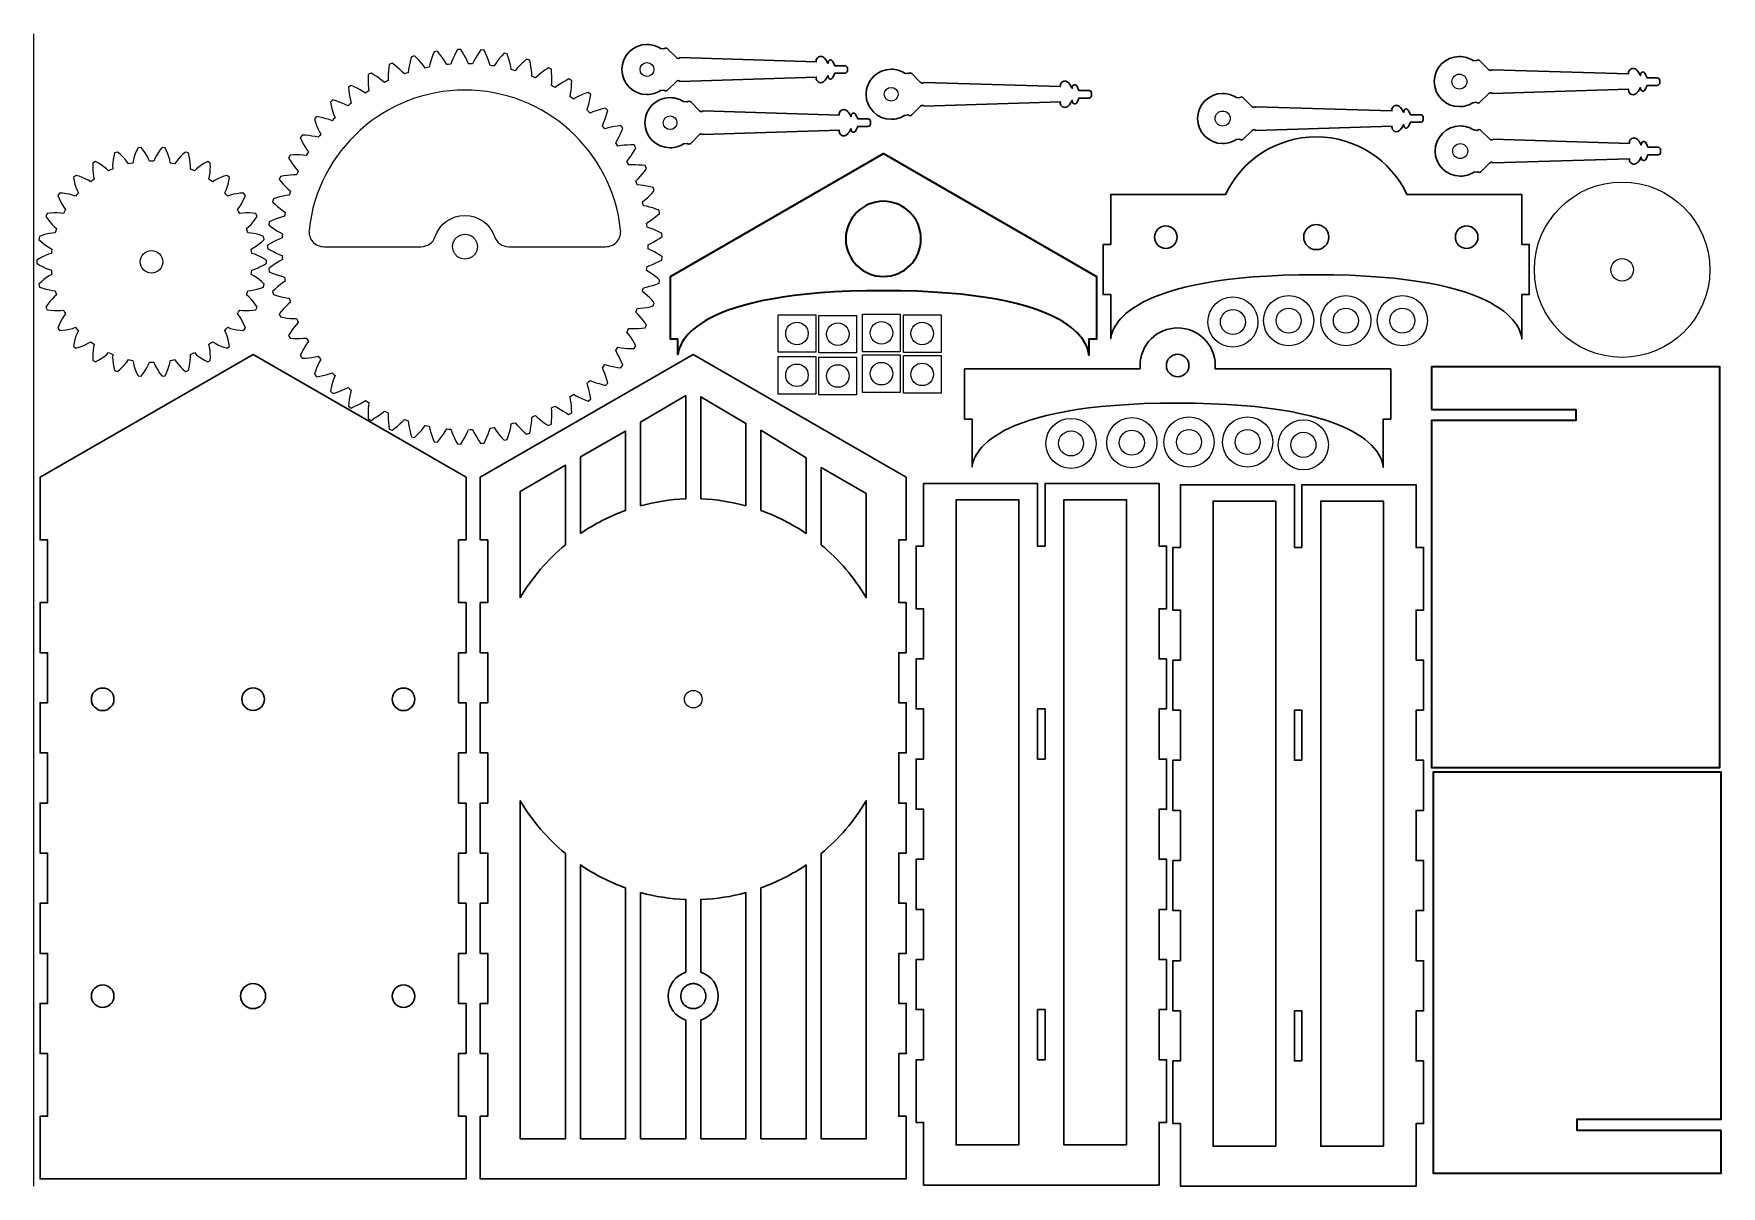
# Model space of a CAD drawing. Header units: inches. Extents: x -2 to 671, y 0 to 460.
import ezdxf

# ---------------------------------------------------------------- set-up
doc = ezdxf.new("R2010")
doc.units = ezdxf.units.IN
doc.header["$MEASUREMENT"] = 0
doc.layers.add('Layer 1', color=7, linetype='Continuous')

msp = doc.modelspace()

# ---------------------------------------------------------------- linework, layer by layer
msp.add_line((-2, 0), (-2, 460))
for points in [[(170.35, 299.66), (170.91, 300.81), (171.41, 301.96), (172.24, 301.98), (173.02, 302.01), (173.59, 300.89), (174.22, 299.77), (174.89, 298.66), (175.62, 297.56), (176.39, 296.47), (177.7, 296.59), (178.27, 297.8), (178.79, 299.01), (179.26, 300.22), (179.67, 301.43), (180.04, 302.63), (180.86, 302.75), (181.63, 302.87), (182.33, 301.83), (183.08, 300.79), (183.89, 299.77), (184.74, 298.77), (185.63, 297.78), (186.92, 298.05), (187.34, 299.31), (187.71, 300.58), (188.04, 301.83), (188.31, 303.08), (188.53, 304.32), (189.33, 304.54), (190.08, 304.75), (190.9, 303.79), (191.77, 302.85), (192.69, 301.94), (193.65, 301.04), (194.66, 300.16), (195.9, 300.58), (196.17, 301.89), (196.39, 303.19), (196.56, 304.48), (196.69, 305.75), (196.76, 307), (197.53, 307.31), (198.25, 307.61), (199.18, 306.76), (200.15, 305.93), (201.17, 305.13), (202.23, 304.35), (203.34, 303.6), (204.52, 304.16), (204.63, 305.49), (204.7, 306.81), (204.72, 308.11), (204.69, 309.38), (204.61, 310.64), (205.34, 311.04), (206.02, 311.42), (207.04, 310.68), (208.11, 309.97), (209.22, 309.3), (210.36, 308.65), (211.55, 308.03), (212.66, 308.74), (212.61, 310.07), (212.52, 311.39), (212.39, 312.68), (212.21, 313.94), (211.98, 315.18), (212.66, 315.66), (213.29, 316.12), (214.39, 315.51), (215.53, 314.93), (216.71, 314.39), (217.93, 313.88), (219.18, 313.41), (220.2, 314.24), (219.99, 315.56), (219.75, 316.86), (219.46, 318.12), (219.13, 319.36), (218.76, 320.56), (219.38, 321.12), (219.95, 321.65), (221.12, 321.17), (222.32, 320.73), (223.55, 320.34), (224.82, 319.98), (226.12, 319.66), (227.03, 320.6), (226.67, 321.89), (226.28, 323.14), (225.84, 324.36), (225.37, 325.55), (224.86, 326.7), (225.4, 327.33), (225.91, 327.92), (227.12, 327.59), (228.37, 327.3), (229.64, 327.05), (230.94, 326.84), (232.27, 326.68), (233.07, 327.72), (232.56, 328.96), (232.02, 330.16), (231.44, 331.32), (230.83, 332.44), (230.19, 333.52), (230.65, 334.21), (231.09, 334.86), (232.33, 334.67), (233.6, 334.53), (234.9, 334.43), (236.21, 334.38), (237.55, 334.37), (238.22, 335.5), (237.56, 336.67), (236.88, 337.8), (236.18, 338.89), (235.44, 339.93), (234.67, 340.93), (235.05, 341.66), (235.41, 342.36), (236.66, 342.32), (237.94, 342.33), (239.24, 342.39), (240.55, 342.49), (241.88, 342.64), (242.41, 343.84), (241.62, 344.93), (240.82, 345.97), (239.98, 346.96), (239.13, 347.91), (238.25, 348.81), (238.54, 349.59), (238.81, 350.32), (240.06, 350.43), (241.33, 350.59), (242.61, 350.8), (243.9, 351.06), (245.2, 351.36), (245.59, 352.62), (244.68, 353.6), (243.75, 354.54), (242.81, 355.43), (241.85, 356.27), (240.86, 357.06), (241.06, 357.86), (241.24, 358.63), (242.48, 358.88), (243.72, 359.19), (244.96, 359.55), (246.22, 359.96), (247.47, 360.42), (247.7, 361.71), (246.69, 362.58), (245.66, 363.4), (244.61, 364.17), (243.56, 364.89), (242.49, 365.56), (242.59, 366.38), (242.68, 367.16), (243.87, 367.56), (245.07, 368.01), (246.26, 368.52), (247.46, 369.07), (248.65, 369.68), (248.73, 370.99), (247.62, 371.73), (246.5, 372.42), (245.37, 373.07), (244.24, 373.66), (243.1, 374.19), (243.1, 375.02), (243.1, 375.81), (244.24, 376.34), (245.37, 376.93), (246.5, 377.58), (247.62, 378.27), (248.73, 379.01), (248.65, 380.32), (247.46, 380.93), (246.26, 381.48), (245.07, 381.99), (243.87, 382.44), (242.68, 382.84), (242.59, 383.66), (242.49, 384.44), (243.56, 385.11), (244.61, 385.83), (245.66, 386.6), (246.69, 387.42), (247.7, 388.29), (247.47, 389.58), (246.22, 390.04), (244.96, 390.45), (243.72, 390.81), (242.48, 391.12), (241.24, 391.37), (241.05, 392.18), (240.86, 392.94), (241.85, 393.73), (242.81, 394.57), (243.75, 395.46), (244.68, 396.4), (245.59, 397.38), (245.2, 398.64), (243.9, 398.94), (242.61, 399.2), (241.33, 399.41), (240.06, 399.57), (238.81, 399.68), (238.52, 400.46), (238.25, 401.19), (239.13, 402.09), (239.98, 403.04), (240.82, 404.03), (241.62, 405.07), (242.41, 406.16), (241.88, 407.36), (240.55, 407.51), (239.24, 407.61), (237.94, 407.67), (236.66, 407.68), (235.41, 407.64), (235.03, 408.38), (234.67, 409.07), (235.44, 410.07), (236.18, 411.11), (236.88, 412.2), (237.56, 413.33), (238.22, 414.5), (237.55, 415.63), (236.21, 415.62), (234.9, 415.57), (233.6, 415.47), (232.33, 415.33), (231.09, 415.14), (230.63, 415.83), (230.19, 416.48), (230.83, 417.56), (231.44, 418.68), (232.02, 419.84), (232.56, 421.04), (233.07, 422.28), (232.27, 423.32), (230.94, 423.16), (229.64, 422.95), (228.37, 422.7), (227.12, 422.41), (225.91, 422.08), (225.37, 422.71), (224.86, 423.3), (225.37, 424.45), (225.84, 425.64), (226.28, 426.86), (226.67, 428.11), (227.03, 429.4), (226.12, 430.34), (224.82, 430.02), (223.55, 429.66), (222.32, 429.27), (221.12, 428.83), (219.95, 428.35), (219.34, 428.92), (218.76, 429.44), (219.13, 430.64), (219.46, 431.88), (219.75, 433.14), (219.99, 434.44), (220.2, 435.76), (219.18, 436.59), (217.93, 436.12), (216.71, 435.61), (215.53, 435.07), (214.39, 434.49), (213.29, 433.88), (212.62, 434.37), (211.98, 434.82), (212.21, 436.06), (212.39, 437.32), (212.52, 438.61), (212.61, 439.93), (212.66, 441.26), (211.55, 441.97), (210.36, 441.35), (209.22, 440.7), (208.11, 440.03), (207.04, 439.32), (206.02, 438.58), (205.3, 438.99), (204.61, 439.36), (204.69, 440.62), (204.72, 441.89), (204.7, 443.19), (204.63, 444.51), (204.52, 445.84), (203.34, 446.4), (202.23, 445.65), (201.17, 444.87), (200.15, 444.07), (199.18, 443.24), (198.25, 442.39), (197.48, 442.71), (196.76, 443), (196.69, 444.25), (196.56, 445.52), (196.39, 446.81), (196.17, 448.11), (195.9, 449.42), (194.66, 449.84), (193.65, 448.96), (192.69, 448.06), (191.77, 447.15), (190.9, 446.21), (190.08, 445.25), (189.28, 445.47), (188.53, 445.68), (188.31, 446.92), (188.04, 448.17), (187.71, 449.42), (187.34, 450.69), (186.92, 451.95), (185.63, 452.22), (184.74, 451.23), (183.89, 450.23), (183.08, 449.21), (182.33, 448.17), (181.63, 447.13), (180.81, 447.25), (180.04, 447.37), (179.67, 448.57), (179.26, 449.78), (178.79, 450.99), (178.27, 452.2), (177.7, 453.41), (176.39, 453.53), (175.62, 452.44), (174.89, 451.34), (174.22, 450.23), (173.59, 449.11), (173.02, 447.99), (172.19, 448.02), (171.41, 448.04), (170.91, 449.19), (170.35, 450.34), (169.74, 451.49), (169.08, 452.63), (168.37, 453.76), (167.06, 453.72), (166.42, 452.55), (165.83, 451.37), (165.29, 450.19), (164.8, 449.01), (164.37, 447.83), (163.54, 447.76), (162.76, 447.69), (162.12, 448.77), (161.44, 449.85), (160.69, 450.92), (159.91, 451.97), (159.07, 453.01), (157.77, 452.82), (157.27, 451.58), (156.83, 450.34), (156.43, 449.1), (156.08, 447.87), (155.79, 446.65), (154.98, 446.48), (154.21, 446.32), (153.45, 447.32), (152.64, 448.31), (151.78, 449.28), (150.87, 450.23), (149.92, 451.17), (148.65, 450.82), (148.31, 449.53), (148.01, 448.25), (147.76, 446.97), (147.56, 445.71), (147.42, 444.46), (146.63, 444.2), (145.89, 443.94), (145.02, 444.85), (144.09, 445.73), (143.12, 446.59), (142.11, 447.43), (141.05, 448.25), (139.83, 447.76), (139.64, 446.43), (139.5, 445.12), (139.4, 443.83), (139.36, 442.55), (139.36, 441.29), (138.61, 440.94), (137.91, 440.6), (136.93, 441.4), (135.91, 442.17), (134.85, 442.91), (133.74, 443.62), (132.59, 444.31), (131.44, 443.67), (131.41, 442.34), (131.42, 441.02), (131.48, 439.72), (131.58, 438.45), (131.74, 437.2), (131.03, 436.76), (130.37, 436.34), (129.31, 437.01), (128.21, 437.66), (127.06, 438.27), (125.88, 438.84), (124.66, 439.39), (123.59, 438.62), (123.72, 437.29), (123.88, 435.99), (124.09, 434.71), (124.35, 433.45), (124.65, 432.23), (124, 431.71), (123.4, 431.22), (122.26, 431.76), (121.09, 432.27), (119.88, 432.74), (118.64, 433.17), (117.36, 433.57), (116.39, 432.68), (116.67, 431.38), (116.99, 430.1), (117.36, 428.85), (117.76, 427.64), (118.2, 426.46), (117.62, 425.87), (117.08, 425.3), (115.89, 425.71), (114.66, 426.08), (113.4, 426.4), (112.12, 426.68), (110.8, 426.93), (109.95, 425.93), (110.38, 424.67), (110.85, 423.44), (111.36, 422.24), (111.9, 421.08), (112.48, 419.97), (111.97, 419.31), (111.5, 418.68), (110.27, 418.95), (109.01, 419.17), (107.72, 419.34), (106.41, 419.47), (105.08, 419.55), (104.34, 418.47), (104.92, 417.26), (105.54, 416.09), (106.18, 414.97), (106.86, 413.88), (107.56, 412.84), (107.14, 412.13), (106.74, 411.45), (105.49, 411.57), (104.21, 411.64), (102.92, 411.66), (101.6, 411.63), (100.26, 411.56), (99.66, 410.39), (100.38, 409.26), (101.13, 408.18), (101.9, 407.13), (102.7, 406.14), (103.53, 405.19), (103.19, 404.43), (102.88, 403.71), (101.62, 403.68), (100.34, 403.59), (99.05, 403.46), (97.75, 403.28), (96.43, 403.05), (95.97, 401.82), (96.82, 400.78), (97.69, 399.79), (98.58, 398.85), (99.49, 397.95), (100.42, 397.11), (100.18, 396.31), (99.95, 395.56), (98.71, 395.38), (97.45, 395.15), (96.18, 394.86), (94.91, 394.53), (93.63, 394.14), (93.32, 392.87), (94.28, 391.94), (95.26, 391.06), (96.26, 390.23), (97.27, 389.45), (98.3, 388.72), (98.15, 387.9), (98.01, 387.13), (96.8, 386.8), (95.58, 386.42), (94.35, 385.99), (93.13, 385.5), (91.9, 384.97), (91.75, 383.67), (92.81, 382.86), (93.89, 382.1), (94.98, 381.39), (96.07, 380.74), (97.18, 380.13), (97.12, 379.3), (97.08, 378.52), (95.91, 378.05), (94.75, 377.53), (93.59, 376.96), (92.43, 376.33), (91.27, 375.66), (91.27, 374.34), (92.43, 373.67), (93.59, 373.04), (94.75, 372.47), (95.91, 371.95), (97.08, 371.48), (97.13, 370.65), (97.18, 369.87), (96.07, 369.26), (94.98, 368.61), (93.89, 367.9), (92.81, 367.14), (91.75, 366.33), (91.9, 365.03), (93.13, 364.5), (94.35, 364.01), (95.58, 363.58), (96.8, 363.2), (98.01, 362.87), (98.15, 362.05), (98.3, 361.29), (97.27, 360.56), (96.26, 359.77), (95.26, 358.94), (94.28, 358.06), (93.32, 357.13), (93.63, 355.86), (94.91, 355.47), (96.18, 355.14), (97.45, 354.85), (98.71, 354.62), (99.95, 354.44), (100.19, 353.64), (100.42, 352.89), (99.49, 352.05), (98.58, 351.15), (97.69, 350.21), (96.82, 349.22), (95.97, 348.18), (96.43, 346.95), (97.75, 346.72), (99.05, 346.54), (100.34, 346.41), (101.62, 346.32), (102.88, 346.29), (103.21, 345.53), (103.53, 344.81), (102.7, 343.86), (101.9, 342.87), (101.13, 341.82), (100.38, 340.74), (99.66, 339.61), (100.26, 338.44), (101.6, 338.37), (102.92, 338.34), (104.21, 338.36), (105.49, 338.43), (106.74, 338.55), (107.16, 337.83), (107.56, 337.16), (106.86, 336.12), (106.18, 335.03), (105.54, 333.91), (104.92, 332.74), (104.34, 331.53), (105.08, 330.45), (106.41, 330.53), (107.72, 330.66), (109.01, 330.83), (110.27, 331.05), (111.5, 331.32), (112, 330.65), (112.48, 330.03), (111.9, 328.92), (111.36, 327.76), (110.85, 326.56), (110.38, 325.33), (109.95, 324.07), (110.8, 323.07), (112.12, 323.32), (113.4, 323.6), (114.66, 323.92), (115.89, 324.29), (117.08, 324.7), (117.65, 324.1), (118.2, 323.54), (117.76, 322.36), (117.36, 321.15), (116.99, 319.9), (116.67, 318.62), (116.39, 317.32), (117.36, 316.43), (118.64, 316.83), (119.88, 317.26), (121.09, 317.73), (122.26, 318.24), (123.4, 318.78), (124.04, 318.26), (124.65, 317.77), (124.35, 316.55), (124.09, 315.29), (123.88, 314.01), (123.72, 312.71), (123.59, 311.38), (124.66, 310.61), (125.88, 311.16), (127.06, 311.73), (128.21, 312.34), (129.31, 312.99), (130.37, 313.66), (131.07, 313.21), (131.74, 312.8), (131.58, 311.55), (131.48, 310.28), (131.42, 308.98), (131.41, 307.66), (131.44, 306.33), (132.59, 305.69), (133.74, 306.38), (134.85, 307.09), (135.91, 307.83), (136.93, 308.6), (137.91, 309.4), (138.65, 309.04), (139.36, 308.71), (139.36, 307.45), (139.4, 306.17), (139.5, 304.88), (139.64, 303.57), (139.83, 302.24), (141.05, 301.75), (142.11, 302.57), (143.12, 303.41), (144.09, 304.27), (145.02, 305.15), (145.89, 306.06), (146.68, 305.79), (147.42, 305.54), (147.56, 304.29), (147.76, 303.03), (148.01, 301.75), (148.31, 300.47), (148.65, 299.18), (149.92, 298.83), (150.87, 299.77), (151.78, 300.72), (152.64, 301.69), (153.45, 302.68), (154.21, 303.68), (155.03, 303.51), (155.79, 303.35), (156.08, 302.13), (156.43, 300.9), (156.83, 299.66), (157.27, 298.42), (157.77, 297.18), (159.07, 296.99), (159.91, 298.03), (160.69, 299.08), (161.44, 300.15), (162.12, 301.23), (162.76, 302.31), (163.59, 302.23), (164.37, 302.17), (164.8, 300.99), (165.29, 299.81), (165.83, 298.63), (166.42, 297.45), (167.06, 296.28), (168.37, 296.24), (169.08, 297.37), (169.74, 298.51)], [(87.32, 371.51), (86.15, 371.97), (84.97, 372.32), (84.88, 373.22), (84.79, 374.06), (85.86, 374.65), (86.92, 375.34), (87.96, 376.12), (88.97, 376.99), (89.96, 377.94), (89.7, 379.12), (88.42, 379.59), (87.14, 379.96), (85.88, 380.26), (84.63, 380.46), (83.41, 380.56), (83.14, 381.42), (82.86, 382.23), (83.8, 383.03), (84.69, 383.92), (85.54, 384.9), (86.35, 385.96), (87.12, 387.09), (86.62, 388.2), (85.27, 388.38), (83.94, 388.49), (82.64, 388.51), (81.38, 388.45), (80.16, 388.29), (79.72, 389.07), (79.29, 389.81), (80.03, 390.79), (80.72, 391.85), (81.35, 392.98), (81.92, 394.18), (82.44, 395.45), (81.72, 396.43), (80.36, 396.33), (79.04, 396.16), (77.76, 395.91), (76.54, 395.59), (75.39, 395.18), (74.79, 395.85), (74.21, 396.48), (74.74, 397.59), (75.19, 398.77), (75.57, 400.01), (75.88, 401.31), (76.12, 402.65), (75.22, 403.47), (73.9, 403.09), (72.65, 402.64), (71.45, 402.13), (70.33, 401.56), (69.28, 400.92), (68.56, 401.46), (67.86, 401.96), (68.14, 403.15), (68.34, 404.4), (68.45, 405.69), (68.49, 407.02), (68.44, 408.39), (67.39, 409), (66.19, 408.35), (65.05, 407.65), (63.99, 406.91), (63, 406.12), (62.11, 405.27), (61.29, 405.65), (60.51, 405.99), (60.54, 407.22), (60.47, 408.48), (60.31, 409.76), (60.07, 411.07), (59.74, 412.4), (58.59, 412.78), (57.54, 411.89), (56.57, 410.98), (55.69, 410.03), (54.89, 409.05), (54.19, 408.04), (53.32, 408.24), (52.48, 408.4), (52.25, 409.61), (51.92, 410.83), (51.5, 412.06), (50.99, 413.29), (50.39, 414.52), (49.19, 414.64), (48.35, 413.56), (47.59, 412.47), (46.93, 411.36), (46.35, 410.23), (45.88, 409.1), (44.98, 409.11), (44.12, 409.1), (43.65, 410.23), (43.07, 411.36), (42.41, 412.47), (41.65, 413.56), (40.81, 414.64), (39.61, 414.52), (39.01, 413.29), (38.5, 412.06), (38.08, 410.83), (37.75, 409.61), (37.52, 408.4), (36.64, 408.23), (35.81, 408.04), (35.11, 409.05), (34.31, 410.03), (33.43, 410.98), (32.46, 411.89), (31.41, 412.78), (30.26, 412.4), (29.93, 411.07), (29.69, 409.76), (29.53, 408.48), (29.46, 407.22), (29.49, 405.99), (28.67, 405.63), (27.89, 405.27), (27, 406.12), (26.01, 406.91), (24.95, 407.65), (23.81, 408.35), (22.61, 409), (21.56, 408.39), (21.51, 407.02), (21.55, 405.69), (21.66, 404.4), (21.86, 403.15), (22.14, 401.96), (21.41, 401.43), (20.72, 400.92), (19.67, 401.56), (18.55, 402.13), (17.35, 402.64), (16.1, 403.09), (14.78, 403.47), (13.88, 402.65), (14.12, 401.31), (14.43, 400.01), (14.81, 398.77), (15.26, 397.59), (15.79, 396.48), (15.18, 395.82), (14.61, 395.18), (13.46, 395.59), (12.24, 395.91), (10.96, 396.16), (9.64, 396.33), (8.28, 396.43), (7.56, 395.45), (8.08, 394.18), (8.65, 392.98), (9.28, 391.85), (9.97, 390.79), (10.71, 389.81), (10.26, 389.03), (9.84, 388.29), (8.62, 388.45), (7.36, 388.51), (6.06, 388.49), (4.73, 388.38), (3.38, 388.2), (2.88, 387.09), (3.65, 385.96), (4.46, 384.9), (5.31, 383.92), (6.2, 383.03), (7.14, 382.23), (6.85, 381.37), (6.59, 380.56), (5.37, 380.46), (4.12, 380.26), (2.86, 379.96), (1.58, 379.59), (0.3, 379.12), (0.04, 377.94), (1.03, 376.99), (2.04, 376.12), (3.08, 375.34), (4.14, 374.65), (5.21, 374.06), (5.11, 373.17), (5.03, 372.32), (3.85, 371.97), (2.68, 371.51), (1.5, 370.96), (0.33, 370.33), (-0.83, 369.61), (-0.83, 368.39), (0.33, 367.67), (1.5, 367.04), (2.68, 366.49), (3.85, 366.03), (5.03, 365.68), (5.12, 364.78), (5.21, 363.94), (4.14, 363.35), (3.08, 362.66), (2.04, 361.88), (1.03, 361.01), (0.04, 360.06), (0.3, 358.88), (1.58, 358.41), (2.86, 358.04), (4.12, 357.74), (5.37, 357.54), (6.59, 357.44), (6.86, 356.58), (7.14, 355.77), (6.2, 354.97), (5.31, 354.08), (4.46, 353.1), (3.65, 352.04), (2.88, 350.91), (3.38, 349.8), (4.73, 349.62), (6.06, 349.51), (7.36, 349.49), (8.62, 349.55), (9.84, 349.71), (10.28, 348.93), (10.71, 348.19), (9.97, 347.21), (9.28, 346.15), (8.65, 345.02), (8.08, 343.82), (7.56, 342.55), (8.28, 341.57), (9.64, 341.67), (10.96, 341.84), (12.24, 342.09), (13.46, 342.41), (14.61, 342.82), (15.21, 342.15), (15.79, 341.52), (15.26, 340.41), (14.81, 339.23), (14.43, 337.99), (14.12, 336.69), (13.88, 335.35), (14.78, 334.53), (16.1, 334.91), (17.35, 335.36), (18.55, 335.87), (19.67, 336.44), (20.72, 337.08), (21.44, 336.54), (22.14, 336.04), (21.86, 334.85), (21.66, 333.6), (21.55, 332.31), (21.51, 330.98), (21.56, 329.61), (22.61, 329), (23.81, 329.65), (24.95, 330.35), (26.01, 331.09), (27, 331.88), (27.89, 332.73), (28.71, 332.35), (29.49, 332.01), (29.46, 330.78), (29.53, 329.52), (29.69, 328.24), (29.93, 326.93), (30.26, 325.6), (31.41, 325.22), (32.46, 326.11), (33.43, 327.02), (34.31, 327.97), (35.11, 328.95), (35.81, 329.96), (36.68, 329.76), (37.52, 329.6), (37.75, 328.39), (38.08, 327.17), (38.5, 325.94), (39.01, 324.71), (39.61, 323.48), (40.81, 323.36), (41.65, 324.44), (42.41, 325.53), (43.07, 326.64), (43.65, 327.77), (44.12, 328.9), (45.02, 328.89), (45.88, 328.9), (46.35, 327.77), (46.93, 326.64), (47.59, 325.53), (48.35, 324.44), (49.19, 323.36), (50.39, 323.48), (50.99, 324.71), (51.5, 325.94), (51.92, 327.17), (52.25, 328.39), (52.48, 329.6), (53.36, 329.77), (54.19, 329.96), (54.89, 328.95), (55.69, 327.97), (56.57, 327.02), (57.54, 326.11), (58.59, 325.22), (59.74, 325.6), (60.07, 326.93), (60.31, 328.24), (60.47, 329.52), (60.54, 330.78), (60.51, 332.01), (61.33, 332.37), (62.11, 332.73), (63, 331.88), (63.99, 331.09), (65.05, 330.35), (66.19, 329.65), (67.39, 329), (68.44, 329.61), (68.49, 330.98), (68.45, 332.31), (68.34, 333.6), (68.14, 334.85), (67.86, 336.04), (68.59, 336.57), (69.28, 337.08), (70.33, 336.44), (71.45, 335.87), (72.65, 335.36), (73.9, 334.91), (75.22, 334.53), (76.12, 335.35), (75.88, 336.69), (75.57, 337.99), (75.19, 339.23), (74.74, 340.41), (74.21, 341.52), (74.82, 342.18), (75.39, 342.82), (76.54, 342.41), (77.76, 342.09), (79.04, 341.84), (80.36, 341.67), (81.72, 341.57), (82.44, 342.55), (81.92, 343.82), (81.35, 345.02), (80.72, 346.15), (80.03, 347.21), (79.29, 348.19), (79.74, 348.97), (80.16, 349.71), (81.38, 349.55), (82.64, 349.49), (83.94, 349.51), (85.27, 349.62), (86.62, 349.8), (87.12, 350.91), (86.35, 352.04), (85.54, 353.1), (84.69, 354.08), (83.8, 354.97), (82.86, 355.77), (83.15, 356.63), (83.41, 357.44), (84.63, 357.54), (85.88, 357.74), (87.14, 358.04), (88.42, 358.41), (89.7, 358.88), (89.96, 360.06), (88.97, 361.01), (87.96, 361.88), (86.92, 362.66), (85.86, 363.35), (84.79, 363.94), (84.89, 364.83), (84.97, 365.68), (86.15, 366.03), (87.32, 366.49), (88.5, 367.04), (89.67, 367.67), (90.83, 368.39), (90.83, 369.61), (89.67, 370.33), (88.5, 370.96)], [(165.99, 372.09), (165.29, 373.48), (165.05, 375.03), (165.3, 376.57), (166.02, 377.96), (167.14, 379.06), (168.53, 379.76), (170.08, 380), (171.62, 379.75), (173.01, 379.03), (174.11, 377.91), (174.81, 376.52), (175.05, 374.97), (174.8, 373.43), (174.08, 372.04), (172.97, 370.94), (171.57, 370.24), (170.02, 370), (168.48, 370.25), (167.09, 370.97)], [(310, 347.86), (310, 332.86), (295, 332.86), (295, 347.86)], [(326.29, 347.58), (326.29, 332.58), (311.29, 332.58), (311.29, 347.58)], [(343.71, 348.1), (343.71, 333.1), (328.71, 333.1), (328.71, 348.1)], [(360, 347.82), (360, 332.82), (345, 332.82), (345, 347.82)], [(310, 331.18), (310, 316.18), (295, 316.18), (295, 331.18)], [(326.29, 330.9), (326.29, 315.9), (311.29, 315.9), (311.29, 330.9)], [(343.71, 331.82), (343.71, 316.82), (328.71, 316.82), (328.71, 331.82)], [(360, 331.54), (360, 316.54), (345, 316.54), (345, 331.54)]]:
    msp.add_lwpolyline(points, close=True)
msp.add_lwpolyline([(187.5, 375), (226.18, 375, 0.445731), (232.15, 381.64, 0.898888), (107.85, 381.64, 0.445731), (113.82, 375), (152.5, 375, 0.320465), (158.18, 379.05, -0.714286), (181.82, 379.05, 0.320465)], format="xyb", close=True)
for centre, radius in [((242.67, 445.72), 2.75), ((340.09, 435.83), 2.75), ((566.79, 440.9), 3), ((251.87, 424.5), 2.75), ((472.36, 426.16), 3), ((567.13, 413.17), 3), ((631.72, 365.81), 35), ((45, 369), 4.5), ((631.72, 365.81), 4.5), ((476.43, 344.93), 10), ((498.69, 345.5), 10), ((498.69, 345.5), 5), ((521.51, 345.5), 10), ((521.51, 345.5), 5), ((544.05, 345.5), 10), ((544.05, 345.5), 5), ((302.5, 340.36), 4.5), ((318.79, 340.08), 4.5), ((336.21, 340.6), 4.5), ((352.5, 340.32), 4.5), ((476.43, 344.93), 5), ((302.5, 323.68), 4.5), ((318.79, 323.4), 4.5), ((336.21, 324.32), 4.5), ((352.5, 324.04), 4.5), ((411.86, 296.49), 10), ((436.1, 296.77), 10), ((458.92, 297.05), 10), ((482.31, 297.05), 10), ((504.56, 295.93), 10), ((411.86, 296.49), 5), ((436.1, 296.77), 5), ((458.92, 297.05), 5), ((482.31, 297.05), 5), ((504.56, 295.93), 5), ((261.13, 194.41), 3.5)]:
    msp.add_circle(centre, radius)
at = {"layer": 'Layer 1', "color": 7, "lineweight": 30, "true_color": 0xffffff}
for points in [[(170.5, 282.96), (85.5, 332.04), (0.5, 282.96), (0.5, 257.96), (3.5, 257.96), (3.5, 232.96), (0.5, 232.96), (0.5, 212.96), (3.5, 212.96), (3.5, 192.96), (0.5, 192.96), (0.5, 172.96), (3.5, 172.96), (3.5, 152.96), (0.5, 152.96), (0.5, 132.96), (3.5, 132.96), (3.5, 112.96), (0.5, 112.96), (0.5, 92.96), (3.5, 92.96), (3.5, 72.96), (0.5, 72.96), (0.5, 52.96), (3.5, 52.96), (3.5, 27.96), (0.5, 27.96), (0.5, 2.96), (170.5, 2.96), (170.5, 27.96), (167.5, 27.96), (167.5, 52.96), (170.5, 52.96), (170.5, 72.96), (167.5, 72.96), (167.5, 92.96), (170.5, 92.96), (170.5, 112.96), (167.5, 112.96), (167.5, 132.96), (170.5, 132.96), (170.5, 152.96), (167.5, 152.96), (167.5, 172.96), (170.5, 172.96), (170.5, 192.96), (167.5, 192.96), (167.5, 212.96), (170.5, 212.96), (170.5, 232.96), (167.5, 232.96), (167.5, 257.96), (170.5, 257.96)], [(346.12, 282.96), (261.12, 332.04), (176.12, 282.96), (176.12, 257.96), (179.12, 257.96), (179.12, 232.96), (176.12, 232.96), (176.12, 212.96), (179.12, 212.96), (179.12, 192.96), (176.12, 192.96), (176.12, 172.96), (179.12, 172.96), (179.12, 152.96), (176.12, 152.96), (176.12, 132.96), (179.12, 132.96), (179.12, 112.96), (176.12, 112.96), (176.12, 92.96), (179.12, 92.96), (179.12, 72.96), (176.12, 72.96), (176.12, 52.96), (179.12, 52.96), (179.12, 27.96), (176.12, 27.96), (176.12, 2.96), (346.12, 2.96), (346.12, 27.96), (343.12, 27.96), (343.12, 52.96), (346.12, 52.96), (346.12, 72.96), (343.12, 72.96), (343.12, 92.96), (346.12, 92.96), (346.12, 112.96), (343.12, 112.96), (343.12, 132.96), (346.12, 132.96), (346.12, 152.96), (343.12, 152.96), (343.12, 172.96), (346.12, 172.96), (346.12, 192.96), (343.12, 192.96), (343.12, 212.96), (346.12, 212.96), (346.12, 232.96), (343.12, 232.96), (343.12, 257.96), (346.12, 257.96)]]:
    msp.add_lwpolyline(points, close=True, dxfattribs=at)
at = {"layer": 'Layer 1', "color": 7, "lineweight": 35, "true_color": 0xffffff}
for points in [[(555.72, 310.09), (613.22, 310.09), (613.22, 305.59), (555.72, 305.59), (555.72, 167.09), (670.72, 167.09), (670.72, 327.09), (555.72, 327.09)], [(671.28, 22.25), (613.78, 22.25), (613.78, 26.75), (671.28, 26.75), (671.28, 165.25), (556.28, 165.25), (556.28, 5.25), (671.28, 5.25)]]:
    msp.add_lwpolyline(points, close=True, dxfattribs=at)
at = {"layer": 'Layer 1', "color": 7, "lineweight": 30, "true_color": 0xffffff}
for points in [[(450, 190.5), (450, 210.5), (447, 210.5), (447, 230.5), (450, 230.5), (450, 230.5), (450, 255.5), (447, 255.5), (447, 280.5), (401.5, 280.5), (401.5, 255.5), (398.5, 255.5), (398.5, 280.5), (370, 280.5), (353, 280.5), (353, 255.5), (350, 255.5), (350, 230.5), (353, 230.5), (353, 210.5), (350, 210.5), (350, 190.5), (353, 190.5), (353, 170.5), (350, 170.5), (350, 150.5), (353, 150.5), (353, 130.5), (350, 130.5), (350, 110.5), (353, 110.5), (353, 90.5), (350, 90.5), (350, 70.5), (353, 70.5), (353, 50.5), (350, 50.5), (350, 25.5), (353, 25.5), (353, 0.5), (447, 0.5), (447, 25.5), (450, 25.5), (450, 50.5), (447, 50.5), (447, 70.5), (450, 70.5), (450, 90.5), (447, 90.5), (447, 110.5), (450, 110.5), (450, 130.5), (447, 130.5), (447, 150.5), (450, 150.5), (450, 170.5), (447, 170.5), (447, 190.5), (450, 190.5)], [(552.5, 190), (552.5, 210), (549.5, 210), (549.5, 230), (552.5, 230), (552.5, 230), (552.5, 255), (549.5, 255), (549.5, 280), (504, 280), (504, 255), (501, 255), (501, 280), (472.5, 280), (455.5, 280), (455.5, 255), (452.5, 255), (452.5, 230), (455.5, 230), (455.5, 210), (452.5, 210), (452.5, 190), (455.5, 190), (455.5, 170), (452.5, 170), (452.5, 150), (455.5, 150), (455.5, 130), (452.5, 130), (452.5, 110), (455.5, 110), (455.5, 90), (452.5, 90), (452.5, 70), (455.5, 70), (455.5, 50), (452.5, 50), (452.5, 25), (455.5, 25), (455.5, 0), (549.5, 0), (549.5, 25), (552.5, 25), (552.5, 50), (549.5, 50), (549.5, 70), (552.5, 70), (552.5, 90), (549.5, 90), (549.5, 110), (552.5, 110), (552.5, 130), (549.5, 130), (549.5, 150), (552.5, 150), (552.5, 170), (549.5, 170), (549.5, 190), (552.5, 190)], [(391, 16.5), (366, 16.5), (366, 273.98), (391, 273.98), (391, 16.5)], [(434, 16.5), (409, 16.5), (409, 273.98), (434, 273.98), (434, 16.5)], [(493.5, 16), (468.5, 16), (468.5, 273.48), (493.5, 273.48), (493.5, 16)], [(536.5, 16), (511.5, 16), (511.5, 273.48), (536.5, 273.48), (536.5, 16)], [(401.5, 170.5), (398.5, 170.5), (398.5, 190.5), (401.5, 190.5), (401.5, 170.5)], [(504, 170), (501, 170), (501, 190), (504, 190), (504, 170)], [(401.5, 50.5), (398.5, 50.5), (398.5, 70.5), (401.5, 70.5), (401.5, 50.5)], [(504, 50), (501, 50), (501, 70), (504, 70), (504, 50)]]:
    msp.add_lwpolyline(points, dxfattribs=at)
for points, knots in [([(249.49, 437.45), (249.88, 437.06), (250.52, 437.06), (250.91, 437.45), (250.91, 437.45), (254.44, 440.99), (254.44, 440.99), (254.83, 441.37), (255.47, 441.37), (255.86, 440.99), (255.86, 440.99), (310.2, 442.67), (310.2, 442.67), (310.07, 442.09), (310.23, 441.49), (310.7, 441.01), (311.67, 440.04), (313.16, 440.4), (314.01, 441.82), (314.01, 441.82), (314.91, 443.31), (314.91, 443.31), (314.88, 442.93), (314.97, 442.55), (315.19, 442.25), (315.72, 441.53), (316.52, 441.8), (316.98, 442.84), (316.98, 442.84), (317.59, 444.22), (317.59, 444.22), (317.59, 444.22), (321.62, 444.22), (321.62, 444.22), (322.17, 444.22), (322.62, 444.67), (322.62, 445.22), (322.62, 445.22), (322.62, 446.22), (322.62, 446.22), (322.62, 446.77), (322.17, 447.22), (321.62, 447.22), (321.62, 447.22), (317.59, 447.22), (317.59, 447.22), (317.59, 447.22), (316.98, 448.59), (316.98, 448.59), (316.52, 449.64), (315.72, 449.91), (315.19, 449.19), (314.96, 448.88), (314.88, 448.51), (314.91, 448.13), (314.91, 448.13), (314.01, 449.62), (314.01, 449.62), (313.16, 451.03), (311.67, 451.39), (310.7, 450.42), (310.23, 449.95), (310.07, 449.35), (310.2, 448.76), (310.2, 448.76), (255.86, 450.45), (255.86, 450.45), (255.47, 450.06), (254.83, 450.06), (254.44, 450.45), (254.44, 450.45), (250.91, 453.99), (250.91, 453.99), (250.52, 454.37), (249.88, 454.37), (249.49, 453.98), (249.49, 453.98), (248.06, 454.14), (248.06, 454.14), (246.5, 455.14), (244.66, 455.72), (242.67, 455.72), (237.15, 455.72), (232.67, 451.24), (232.67, 445.72), (232.67, 440.19), (237.15, 435.72), (242.67, 435.72), (244.66, 435.72), (246.5, 436.3), (248.06, 437.29), (248.06, 437.29), (249.49, 437.45), (249.49, 437.45)], [0, 0, 0, 0, 1, 1, 1, 2, 2, 2, 3, 3, 3, 4, 4, 4, 5, 5, 5, 6, 6, 6, 7, 7, 7, 8, 8, 8, 9, 9, 9, 10, 10, 10, 11, 11, 11, 12, 12, 12, 13, 13, 13, 14, 14, 14, 15, 15, 15, 16, 16, 16, 17, 17, 17, 18, 18, 18, 19, 19, 19, 20, 20, 20, 21, 21, 21, 22, 22, 22, 23, 23, 23, 24, 24, 24, 25, 25, 25, 26, 26, 26, 27, 27, 27, 28, 28, 28, 29, 29, 29, 30, 30, 30, 31, 31, 31, 31]), ([(346.91, 427.57), (347.29, 427.18), (347.93, 427.18), (348.32, 427.57), (348.32, 427.57), (351.86, 431.1), (351.86, 431.1), (352.24, 431.49), (352.88, 431.49), (353.27, 431.1), (353.27, 431.1), (407.61, 432.79), (407.61, 432.79), (407.49, 432.2), (407.64, 431.61), (408.12, 431.13), (409.09, 430.16), (410.58, 430.52), (411.43, 431.94), (411.43, 431.94), (412.32, 433.43), (412.32, 433.43), (412.29, 433.05), (412.38, 432.67), (412.6, 432.36), (413.13, 431.65), (413.94, 431.91), (414.4, 432.96), (414.4, 432.96), (415, 434.33), (415, 434.33), (415, 434.33), (419.03, 434.33), (419.03, 434.33), (419.58, 434.33), (420.03, 434.78), (420.03, 435.33), (420.03, 435.33), (420.03, 436.34), (420.03, 436.34), (420.03, 436.89), (419.58, 437.34), (419.03, 437.34), (419.03, 437.34), (415, 437.34), (415, 437.34), (415, 437.34), (414.4, 438.71), (414.4, 438.71), (413.94, 439.76), (413.13, 440.02), (412.6, 439.31), (412.38, 439), (412.29, 438.62), (412.32, 438.24), (412.32, 438.24), (411.43, 439.73), (411.43, 439.73), (410.58, 441.15), (409.09, 441.51), (408.11, 440.54), (407.64, 440.06), (407.49, 439.47), (407.61, 438.88), (407.61, 438.88), (353.27, 440.57), (353.27, 440.57), (352.88, 440.18), (352.24, 440.18), (351.86, 440.57), (351.86, 440.57), (348.32, 444.1), (348.32, 444.1), (347.93, 444.49), (347.29, 444.49), (346.91, 444.1), (346.91, 444.1), (345.47, 444.26), (345.47, 444.26), (343.92, 445.26), (342.07, 445.83), (340.09, 445.83), (334.57, 445.83), (330.09, 441.36), (330.09, 435.83), (330.09, 430.31), (334.57, 425.84), (340.09, 425.84), (342.07, 425.84), (343.92, 426.41), (345.47, 427.41), (345.47, 427.41), (346.91, 427.57), (346.91, 427.57)], [0, 0, 0, 0, 1, 1, 1, 2, 2, 2, 3, 3, 3, 4, 4, 4, 5, 5, 5, 6, 6, 6, 7, 7, 7, 8, 8, 8, 9, 9, 9, 10, 10, 10, 11, 11, 11, 12, 12, 12, 13, 13, 13, 14, 14, 14, 15, 15, 15, 16, 16, 16, 17, 17, 17, 18, 18, 18, 19, 19, 19, 20, 20, 20, 21, 21, 21, 22, 22, 22, 23, 23, 23, 24, 24, 24, 25, 25, 25, 26, 26, 26, 27, 27, 27, 28, 28, 28, 29, 29, 29, 30, 30, 30, 31, 31, 31, 31]), ([(573.6, 432.64), (573.99, 432.25), (574.63, 432.25), (575.02, 432.64), (575.02, 432.64), (578.55, 436.17), (578.55, 436.17), (578.94, 436.56), (579.58, 436.56), (579.97, 436.17), (579.97, 436.17), (634.31, 437.86), (634.31, 437.86), (634.19, 437.27), (634.34, 436.67), (634.81, 436.2), (635.79, 435.23), (637.28, 435.59), (638.13, 437), (638.13, 437), (639.02, 438.49), (639.02, 438.49), (638.99, 438.12), (639.08, 437.74), (639.3, 437.43), (639.83, 436.71), (640.64, 436.98), (641.1, 438.03), (641.1, 438.03), (641.7, 439.4), (641.7, 439.4), (641.7, 439.4), (645.73, 439.4), (645.73, 439.4), (646.28, 439.4), (646.73, 439.85), (646.73, 440.4), (646.73, 440.4), (646.73, 441.4), (646.73, 441.4), (646.73, 441.95), (646.28, 442.4), (645.73, 442.4), (645.73, 442.4), (641.7, 442.4), (641.7, 442.4), (641.7, 442.4), (641.1, 443.78), (641.1, 443.78), (640.64, 444.82), (639.83, 445.09), (639.3, 444.37), (639.08, 444.07), (638.99, 443.69), (639.02, 443.31), (639.02, 443.31), (638.13, 444.8), (638.13, 444.8), (637.28, 446.22), (635.79, 446.58), (634.81, 445.61), (634.34, 445.13), (634.18, 444.53), (634.31, 443.95), (634.31, 443.95), (579.97, 445.63), (579.97, 445.63), (579.58, 445.25), (578.94, 445.25), (578.55, 445.63), (578.55, 445.63), (575.02, 449.17), (575.02, 449.17), (574.63, 449.56), (573.99, 449.56), (573.6, 449.17), (573.6, 449.17), (572.17, 449.33), (572.17, 449.33), (570.62, 450.32), (568.77, 450.9), (566.79, 450.9), (561.26, 450.9), (556.79, 446.43), (556.79, 440.9), (556.79, 435.38), (561.26, 430.9), (566.79, 430.9), (568.77, 430.9), (570.62, 431.48), (572.17, 432.48), (572.17, 432.48), (573.6, 432.64), (573.6, 432.64)], [0, 0, 0, 0, 1, 1, 1, 2, 2, 2, 3, 3, 3, 4, 4, 4, 5, 5, 5, 6, 6, 6, 7, 7, 7, 8, 8, 8, 9, 9, 9, 10, 10, 10, 11, 11, 11, 12, 12, 12, 13, 13, 13, 14, 14, 14, 15, 15, 15, 16, 16, 16, 17, 17, 17, 18, 18, 18, 19, 19, 19, 20, 20, 20, 21, 21, 21, 22, 22, 22, 23, 23, 23, 24, 24, 24, 25, 25, 25, 26, 26, 26, 27, 27, 27, 28, 28, 28, 29, 29, 29, 30, 30, 30, 31, 31, 31, 31]), ([(258.69, 416.23), (259.08, 415.84), (259.71, 415.84), (260.1, 416.23), (260.1, 416.23), (263.64, 419.76), (263.64, 419.76), (264.03, 420.15), (264.66, 420.15), (265.05, 419.76), (265.05, 419.76), (319.4, 421.45), (319.4, 421.45), (319.27, 420.87), (319.42, 420.27), (319.9, 419.79), (320.87, 418.82), (322.36, 419.18), (323.21, 420.6), (323.21, 420.6), (324.1, 422.09), (324.1, 422.09), (324.07, 421.71), (324.16, 421.33), (324.39, 421.03), (324.91, 420.31), (325.72, 420.58), (326.18, 421.62), (326.18, 421.62), (326.78, 423), (326.78, 423), (326.78, 423), (330.81, 423), (330.81, 423), (331.36, 423), (331.81, 423.45), (331.81, 424), (331.81, 424), (331.81, 425), (331.81, 425), (331.81, 425.55), (331.36, 426), (330.81, 426), (330.81, 426), (326.78, 426), (326.78, 426), (326.78, 426), (326.18, 427.37), (326.18, 427.37), (325.72, 428.42), (324.91, 428.68), (324.39, 427.97), (324.16, 427.66), (324.07, 427.28), (324.1, 426.9), (324.1, 426.9), (323.21, 428.39), (323.21, 428.39), (322.36, 429.81), (320.87, 430.17), (319.9, 429.2), (319.42, 428.72), (319.27, 428.13), (319.4, 427.54), (319.4, 427.54), (265.05, 429.23), (265.05, 429.23), (264.66, 428.84), (264.03, 428.84), (263.64, 429.23), (263.64, 429.23), (260.1, 432.76), (260.1, 432.76), (259.71, 433.15), (259.08, 433.15), (258.69, 432.76), (258.69, 432.76), (257.25, 432.92), (257.25, 432.92), (255.7, 433.92), (253.85, 434.5), (251.87, 434.5), (246.35, 434.5), (241.87, 430.02), (241.87, 424.5), (241.87, 418.97), (246.35, 414.5), (251.87, 414.5), (253.85, 414.5), (255.7, 415.08), (257.25, 416.07), (257.25, 416.07), (258.69, 416.23), (258.69, 416.23)], [0, 0, 0, 0, 1, 1, 1, 2, 2, 2, 3, 3, 3, 4, 4, 4, 5, 5, 5, 6, 6, 6, 7, 7, 7, 8, 8, 8, 9, 9, 9, 10, 10, 10, 11, 11, 11, 12, 12, 12, 13, 13, 13, 14, 14, 14, 15, 15, 15, 16, 16, 16, 17, 17, 17, 18, 18, 18, 19, 19, 19, 20, 20, 20, 21, 21, 21, 22, 22, 22, 23, 23, 23, 24, 24, 24, 25, 25, 25, 26, 26, 26, 27, 27, 27, 28, 28, 28, 29, 29, 29, 30, 30, 30, 31, 31, 31, 31]), ([(479.18, 417.89), (479.57, 417.5), (480.21, 417.5), (480.59, 417.89), (480.59, 417.89), (484.13, 421.43), (484.13, 421.43), (484.52, 421.82), (485.16, 421.82), (485.54, 421.43), (485.54, 421.43), (539.89, 423.12), (539.89, 423.12), (539.76, 422.53), (539.92, 421.93), (540.39, 421.46), (541.36, 420.48), (542.85, 420.85), (543.7, 422.26), (543.7, 422.26), (544.6, 423.75), (544.6, 423.75), (544.57, 423.37), (544.65, 423), (544.88, 422.69), (545.41, 421.97), (546.21, 422.24), (546.67, 423.28), (546.67, 423.28), (547.28, 424.66), (547.28, 424.66), (547.28, 424.66), (551.31, 424.66), (551.31, 424.66), (551.86, 424.66), (552.31, 425.11), (552.31, 425.66), (552.31, 425.66), (552.31, 426.66), (552.31, 426.66), (552.31, 427.21), (551.86, 427.66), (551.31, 427.66), (551.31, 427.66), (547.28, 427.66), (547.28, 427.66), (547.28, 427.66), (546.67, 429.04), (546.67, 429.04), (546.21, 430.08), (545.41, 430.35), (544.88, 429.63), (544.65, 429.32), (544.57, 428.95), (544.6, 428.57), (544.6, 428.57), (543.7, 430.06), (543.7, 430.06), (542.85, 431.47), (541.36, 431.84), (540.39, 430.86), (539.91, 430.39), (539.76, 429.79), (539.89, 429.2), (539.89, 429.2), (485.54, 430.89), (485.54, 430.89), (485.16, 430.5), (484.52, 430.5), (484.13, 430.89), (484.13, 430.89), (480.59, 434.43), (480.59, 434.43), (480.21, 434.82), (479.57, 434.82), (479.18, 434.43), (479.18, 434.43), (477.75, 434.58), (477.75, 434.58), (476.19, 435.58), (474.35, 436.16), (472.36, 436.16), (466.84, 436.16), (462.36, 431.68), (462.36, 426.16), (462.36, 420.64), (466.84, 416.16), (472.36, 416.16), (474.35, 416.16), (476.19, 416.74), (477.75, 417.74), (477.75, 417.74), (479.18, 417.89), (479.18, 417.89)], [0, 0, 0, 0, 1, 1, 1, 2, 2, 2, 3, 3, 3, 4, 4, 4, 5, 5, 5, 6, 6, 6, 7, 7, 7, 8, 8, 8, 9, 9, 9, 10, 10, 10, 11, 11, 11, 12, 12, 12, 13, 13, 13, 14, 14, 14, 15, 15, 15, 16, 16, 16, 17, 17, 17, 18, 18, 18, 19, 19, 19, 20, 20, 20, 21, 21, 21, 22, 22, 22, 23, 23, 23, 24, 24, 24, 25, 25, 25, 26, 26, 26, 27, 27, 27, 28, 28, 28, 29, 29, 29, 30, 30, 30, 31, 31, 31, 31]), ([(591.69, 395.89), (591.69, 395.89), (545.88, 395.89), (545.88, 395.89), (539.48, 409.44), (525.68, 418.82), (509.7, 418.82), (493.71, 418.82), (479.91, 409.44), (473.51, 395.89), (473.51, 395.89), (427.69, 395.89), (427.69, 395.89), (427.69, 395.89), (427.69, 375.89), (427.69, 375.89), (427.69, 375.89), (424.69, 375.89), (424.69, 375.89), (424.69, 375.89), (424.69, 355.89), (424.69, 355.89), (424.69, 355.89), (427.69, 355.89), (427.69, 355.89), (427.69, 355.89), (427.69, 338.33), (427.69, 338.33), (428.11, 342.99), (434.2, 363.82), (509.69, 363.82), (586.3, 363.82), (591.42, 342.37), (591.69, 338.13), (591.69, 338.13), (591.69, 355.89), (591.69, 355.89), (591.69, 355.89), (594.69, 355.89), (594.69, 355.89), (594.69, 355.89), (594.69, 375.89), (594.69, 375.89), (594.69, 375.89), (591.69, 375.89), (591.69, 375.89), (591.69, 375.89), (591.69, 395.89), (591.69, 395.89)], [0, 0, 0, 0, 1, 1, 1, 2, 2, 2, 3, 3, 3, 4, 4, 4, 5, 5, 5, 6, 6, 6, 7, 7, 7, 8, 8, 8, 9, 9, 9, 10, 10, 10, 11, 11, 11, 12, 12, 12, 13, 13, 13, 14, 14, 14, 15, 15, 15, 16, 16, 16, 16]), ([(573.94, 404.91), (574.33, 404.52), (574.97, 404.52), (575.36, 404.91), (575.36, 404.91), (578.89, 408.44), (578.89, 408.44), (579.28, 408.83), (579.92, 408.83), (580.31, 408.44), (580.31, 408.44), (634.65, 410.13), (634.65, 410.13), (634.52, 409.54), (634.68, 408.95), (635.15, 408.47), (636.13, 407.5), (637.62, 407.86), (638.46, 409.28), (638.46, 409.28), (639.36, 410.77), (639.36, 410.77), (639.33, 410.39), (639.42, 410.01), (639.64, 409.7), (640.17, 408.99), (640.98, 409.25), (641.44, 410.3), (641.44, 410.3), (642.04, 411.67), (642.04, 411.67), (642.04, 411.67), (646.07, 411.67), (646.07, 411.67), (646.62, 411.67), (647.07, 412.12), (647.07, 412.68), (647.07, 412.68), (647.07, 413.68), (647.07, 413.68), (647.07, 414.23), (646.62, 414.68), (646.07, 414.68), (646.07, 414.68), (642.04, 414.68), (642.04, 414.68), (642.04, 414.68), (641.44, 416.05), (641.44, 416.05), (640.98, 417.1), (640.17, 417.36), (639.64, 416.65), (639.42, 416.34), (639.33, 415.96), (639.36, 415.58), (639.36, 415.58), (638.46, 417.07), (638.46, 417.07), (637.62, 418.49), (636.13, 418.85), (635.15, 417.88), (634.68, 417.4), (634.52, 416.81), (634.65, 416.22), (634.65, 416.22), (580.31, 417.91), (580.31, 417.91), (579.92, 417.52), (579.28, 417.52), (578.89, 417.91), (578.89, 417.91), (575.36, 421.44), (575.36, 421.44), (574.97, 421.83), (574.33, 421.83), (573.94, 421.44), (573.94, 421.44), (572.51, 421.6), (572.51, 421.6), (570.96, 422.6), (569.11, 423.18), (567.13, 423.18), (561.6, 423.18), (557.13, 418.7), (557.13, 413.17), (557.13, 407.65), (561.6, 403.18), (567.13, 403.18), (569.11, 403.18), (570.96, 403.75), (572.51, 404.75), (572.51, 404.75), (573.94, 404.91), (573.94, 404.91)], [0, 0, 0, 0, 1, 1, 1, 2, 2, 2, 3, 3, 3, 4, 4, 4, 5, 5, 5, 6, 6, 6, 7, 7, 7, 8, 8, 8, 9, 9, 9, 10, 10, 10, 11, 11, 11, 12, 12, 12, 13, 13, 13, 14, 14, 14, 15, 15, 15, 16, 16, 16, 17, 17, 17, 18, 18, 18, 19, 19, 19, 20, 20, 20, 21, 21, 21, 22, 22, 22, 23, 23, 23, 24, 24, 24, 25, 25, 25, 26, 26, 26, 27, 27, 27, 28, 28, 28, 29, 29, 29, 30, 30, 30, 31, 31, 31, 31]), ([(509.7, 383.82), (512.46, 383.82), (514.7, 381.58), (514.7, 378.82), (514.7, 376.06), (512.46, 373.82), (509.7, 373.82), (509.7, 373.82), (509.69, 373.82), (509.69, 373.82), (509.69, 373.82), (509.69, 373.82), (509.69, 373.82), (506.93, 373.82), (504.69, 376.06), (504.69, 378.82), (504.69, 381.58), (506.93, 383.82), (509.69, 383.82), (509.69, 383.82), (509.69, 383.82), (509.7, 383.82)], [0, 0, 0, 0, 1, 1, 1, 2, 2, 2, 3, 3, 3, 4, 4, 4, 5, 5, 5, 6, 6, 6, 7, 7, 7, 7]), ([(449.69, 374.32), (447.2, 374.32), (445.19, 376.33), (445.19, 378.82), (445.19, 381.3), (447.2, 383.32), (449.69, 383.32), (452.18, 383.32), (454.19, 381.3), (454.19, 378.82), (454.19, 376.33), (452.18, 374.32), (449.69, 374.32)], [0, 0, 0, 0, 1, 1, 1, 2, 2, 2, 3, 3, 3, 4, 4, 4, 4]), ([(569.69, 374.32), (567.2, 374.32), (565.19, 376.33), (565.19, 378.82), (565.19, 381.3), (567.2, 383.32), (569.69, 383.32), (572.18, 383.32), (574.19, 381.3), (574.19, 378.82), (574.19, 376.33), (572.18, 374.32), (569.69, 374.32)], [0, 0, 0, 0, 1, 1, 1, 2, 2, 2, 3, 3, 3, 4, 4, 4, 4]), ([(439.46, 326.19), (439.46, 326.19), (369.39, 326.19), (369.39, 326.19), (369.39, 326.19), (369.39, 306.19), (369.39, 306.19), (369.39, 306.19), (372.39, 306.19), (372.39, 306.19), (372.39, 306.19), (372.39, 287.11), (372.39, 287.11), (372.81, 291.77), (378.9, 312.59), (454.39, 312.59), (531.01, 312.59), (536.13, 291.14), (536.39, 286.91), (536.39, 286.91), (536.39, 306.19), (536.39, 306.19), (536.39, 306.19), (539.39, 306.19), (539.39, 306.19), (539.39, 306.19), (539.39, 326.19), (539.39, 326.19), (539.39, 326.19), (469.32, 326.19), (469.32, 326.19), (469.37, 326.65), (469.39, 327.12), (469.39, 327.59), (469.39, 335.88), (462.67, 342.59), (454.39, 342.59), (446.1, 342.59), (439.39, 335.88), (439.39, 327.59), (439.39, 327.12), (439.41, 326.65), (439.46, 326.19)], [0, 0, 0, 0, 1, 1, 1, 2, 2, 2, 3, 3, 3, 4, 4, 4, 5, 5, 5, 6, 6, 6, 7, 7, 7, 8, 8, 8, 9, 9, 9, 10, 10, 10, 11, 11, 11, 12, 12, 12, 13, 13, 13, 14, 14, 14, 14]), ([(454.39, 323.09), (451.9, 323.09), (449.89, 325.11), (449.89, 327.59), (449.89, 330.08), (451.9, 332.09), (454.39, 332.09), (456.88, 332.09), (458.89, 330.08), (458.89, 327.59), (458.89, 325.11), (456.88, 323.09), (454.39, 323.09)], [0, 0, 0, 0, 1, 1, 1, 2, 2, 2, 3, 3, 3, 4, 4, 4, 4]), ([(258.12, 315.61), (258.12, 315.61), (258.12, 274.34), (258.12, 274.34), (251.91, 274.11), (245.89, 273.18), (240.12, 271.61), (240.12, 271.61), (240.12, 305), (240.12, 305), (240.12, 305), (258.12, 315.61), (258.12, 315.61)], [0, 0, 0, 0, 1, 1, 1, 2, 2, 2, 3, 3, 3, 4, 4, 4, 4]), ([(264.12, 274.34), (264.12, 274.34), (264.12, 315.09), (264.12, 315.09), (264.12, 315.09), (282.12, 304.5), (282.12, 304.5), (282.12, 304.5), (282.12, 271.61), (282.12, 271.61), (276.35, 273.18), (270.33, 274.11), (264.12, 274.34)], [0, 0, 0, 0, 1, 1, 1, 2, 2, 2, 3, 3, 3, 4, 4, 4, 4]), ([(216.12, 260.55), (216.12, 260.55), (216.12, 291.1), (216.12, 291.1), (216.12, 291.1), (234.12, 301.32), (234.12, 301.32), (234.12, 301.32), (234.12, 269.73), (234.12, 269.73), (227.7, 267.42), (221.66, 264.33), (216.12, 260.55)], [0, 0, 0, 0, 1, 1, 1, 2, 2, 2, 3, 3, 3, 4, 4, 4, 4]), ([(288.12, 269.73), (288.12, 269.73), (288.12, 301.76), (288.12, 301.76), (288.12, 301.76), (306.12, 290.78), (306.12, 290.78), (306.12, 290.78), (306.12, 260.55), (306.12, 260.55), (300.58, 264.33), (294.54, 267.42), (288.12, 269.73)], [0, 0, 0, 0, 1, 1, 1, 2, 2, 2, 3, 3, 3, 4, 4, 4, 4]), ([(192.12, 234.9), (192.12, 234.9), (192.12, 277.3), (192.12, 277.3), (192.12, 277.3), (210.12, 287.87), (210.12, 287.87), (210.12, 287.87), (210.12, 256.04), (210.12, 256.04), (202.96, 250.11), (196.86, 242.96), (192.12, 234.9)], [0, 0, 0, 0, 1, 1, 1, 2, 2, 2, 3, 3, 3, 4, 4, 4, 4]), ([(312.12, 256.04), (312.12, 256.04), (312.12, 286.82), (312.12, 286.82), (312.12, 286.82), (330.12, 276.45), (330.12, 276.45), (330.12, 276.45), (330.12, 234.9), (330.12, 234.9), (325.38, 242.96), (319.28, 250.11), (312.12, 256.04)], [0, 0, 0, 0, 1, 1, 1, 2, 2, 2, 3, 3, 3, 4, 4, 4, 4]), ([(25.5, 189.86), (23.01, 189.86), (21, 191.88), (21, 194.36), (21, 196.85), (23.01, 198.86), (25.5, 198.86), (27.99, 198.86), (30, 196.85), (30, 194.36), (30, 191.88), (27.99, 189.86), (25.5, 189.86)], [0, 0, 0, 0, 1, 1, 1, 2, 2, 2, 3, 3, 3, 4, 4, 4, 4]), ([(85.5, 198.87), (87.99, 198.87), (90, 196.85), (90, 194.37), (90, 191.88), (87.99, 189.87), (85.5, 189.87), (83.01, 189.87), (81, 191.88), (81, 194.37), (81, 196.85), (83.01, 198.87), (85.5, 198.87)], [0, 0, 0, 0, 1, 1, 1, 2, 2, 2, 3, 3, 3, 4, 4, 4, 4]), ([(145.5, 189.86), (143.01, 189.86), (141, 191.88), (141, 194.36), (141, 196.85), (143.01, 198.86), (145.5, 198.86), (147.99, 198.86), (150, 196.85), (150, 194.36), (150, 191.88), (147.99, 189.86), (145.5, 189.86)], [0, 0, 0, 0, 1, 1, 1, 2, 2, 2, 3, 3, 3, 4, 4, 4, 4]), ([(192.12, 18.96), (192.12, 18.96), (192.12, 153.9), (192.12, 153.9), (196.86, 145.85), (202.96, 138.69), (210.12, 132.76), (210.12, 132.76), (210.12, 18.96), (210.12, 18.96), (210.12, 18.96), (192.12, 18.96), (192.12, 18.96)], [0, 0, 0, 0, 1, 1, 1, 2, 2, 2, 3, 3, 3, 4, 4, 4, 4]), ([(312.12, 18.96), (312.12, 18.96), (312.12, 132.76), (312.12, 132.76), (319.28, 138.69), (325.38, 145.85), (330.12, 153.9), (330.12, 153.9), (330.12, 18.96), (330.12, 18.96), (330.12, 18.96), (312.12, 18.96), (312.12, 18.96)], [0, 0, 0, 0, 1, 1, 1, 2, 2, 2, 3, 3, 3, 4, 4, 4, 4]), ([(216.12, 18.96), (216.12, 18.96), (216.12, 128.25), (216.12, 128.25), (221.66, 124.48), (227.7, 121.38), (234.12, 119.08), (234.12, 119.08), (234.12, 18.96), (234.12, 18.96), (234.12, 18.96), (216.12, 18.96), (216.12, 18.96)], [0, 0, 0, 0, 1, 1, 1, 2, 2, 2, 3, 3, 3, 4, 4, 4, 4]), ([(288.12, 18.96), (288.12, 18.96), (288.12, 119.08), (288.12, 119.08), (294.54, 121.38), (300.58, 124.48), (306.12, 128.25), (306.12, 128.25), (306.12, 18.96), (306.12, 18.96), (306.12, 18.96), (288.12, 18.96), (288.12, 18.96)], [0, 0, 0, 0, 1, 1, 1, 2, 2, 2, 3, 3, 3, 4, 4, 4, 4]), ([(240.12, 117.19), (245.89, 115.63), (251.91, 114.69), (258.12, 114.46), (258.12, 114.46), (258.12, 85.43), (258.12, 85.43), (254.06, 84.16), (251.12, 80.37), (251.12, 75.89), (251.12, 71.41), (254.06, 67.62), (258.12, 66.35), (258.12, 66.35), (258.12, 18.96), (258.12, 18.96), (258.12, 18.96), (240.12, 18.96), (240.12, 18.96), (240.12, 18.96), (240.12, 117.19), (240.12, 117.19)], [0, 0, 0, 0, 1, 1, 1, 2, 2, 2, 3, 3, 3, 4, 4, 4, 5, 5, 5, 6, 6, 6, 7, 7, 7, 7]), ([(264.12, 18.96), (264.12, 18.96), (264.12, 66.35), (264.12, 66.35), (268.18, 67.62), (271.12, 71.41), (271.12, 75.89), (271.12, 80.37), (268.18, 84.16), (264.12, 85.43), (264.12, 85.43), (264.12, 114.46), (264.12, 114.46), (270.33, 114.69), (276.35, 115.63), (282.12, 117.19), (282.12, 117.19), (282.12, 18.96), (282.12, 18.96), (282.12, 18.96), (264.12, 18.96), (264.12, 18.96)], [0, 0, 0, 0, 1, 1, 1, 2, 2, 2, 3, 3, 3, 4, 4, 4, 5, 5, 5, 6, 6, 6, 7, 7, 7, 7]), ([(85.5, 70.89), (82.74, 70.89), (80.5, 73.13), (80.5, 75.89), (80.5, 78.65), (82.74, 80.89), (85.5, 80.89), (88.26, 80.89), (90.5, 78.65), (90.5, 75.89), (90.5, 73.13), (88.26, 70.89), (85.5, 70.89)], [0, 0, 0, 0, 1, 1, 1, 2, 2, 2, 3, 3, 3, 4, 4, 4, 4]), ([(262.7, 71.15), (262.62, 71.12), (262.54, 71.1), (262.46, 71.08), (262.39, 71.06), (262.31, 71.04), (262.24, 71.02), (262.17, 71.01), (262.1, 70.99), (262.03, 70.98), (261.94, 70.96), (261.85, 70.95), (261.75, 70.94), (261.7, 70.93), (261.64, 70.92), (261.59, 70.92), (261.43, 70.9), (261.28, 70.89), (261.12, 70.89), (260.96, 70.89), (260.81, 70.9), (260.65, 70.92), (260.6, 70.92), (260.54, 70.93), (260.48, 70.94), (260.39, 70.95), (260.3, 70.96), (260.2, 70.98), (260.13, 70.99), (260.06, 71.01), (259.99, 71.02), (259.92, 71.04), (259.85, 71.06), (259.78, 71.08), (259.7, 71.1), (259.62, 71.12), (259.54, 71.15), (259.5, 71.16), (259.46, 71.18), (259.42, 71.2), (258.95, 71.37), (258.51, 71.6), (258.12, 71.9), (256.91, 72.81), (256.12, 74.26), (256.12, 75.89), (256.12, 77.53), (256.91, 78.97), (258.12, 79.89), (258.51, 80.18), (258.95, 80.42), (259.41, 80.59), (259.46, 80.6), (259.5, 80.62), (259.54, 80.63), (259.62, 80.66), (259.7, 80.68), (259.78, 80.71), (259.85, 80.73), (259.92, 80.74), (260, 80.76), (260.06, 80.78), (260.13, 80.79), (260.2, 80.8), (260.3, 80.82), (260.39, 80.84), (260.48, 80.85), (260.54, 80.85), (260.6, 80.86), (260.65, 80.87), (260.81, 80.88), (260.96, 80.89), (261.12, 80.89), (261.28, 80.89), (261.43, 80.88), (261.59, 80.87), (261.64, 80.86), (261.7, 80.85), (261.75, 80.85), (261.85, 80.84), (261.94, 80.82), (262.03, 80.8), (262.1, 80.79), (262.17, 80.78), (262.24, 80.76), (262.31, 80.74), (262.39, 80.73), (262.46, 80.71), (262.54, 80.68), (262.62, 80.66), (262.7, 80.63), (262.74, 80.62), (262.78, 80.6), (262.82, 80.59), (263.29, 80.42), (263.73, 80.18), (264.12, 79.89), (265.33, 78.97), (266.12, 77.53), (266.12, 75.89), (266.12, 74.26), (265.33, 72.81), (264.12, 71.9), (263.73, 71.6), (263.29, 71.37), (262.82, 71.2), (262.78, 71.18), (262.74, 71.16), (262.7, 71.15)], [0, 0, 0, 0, 1, 1, 1, 2, 2, 2, 3, 3, 3, 4, 4, 4, 5, 5, 5, 6, 6, 6, 7, 7, 7, 8, 8, 8, 9, 9, 9, 10, 10, 10, 11, 11, 11, 12, 12, 12, 13, 13, 13, 14, 14, 14, 15, 15, 15, 16, 16, 16, 17, 17, 17, 18, 18, 18, 19, 19, 19, 20, 20, 20, 21, 21, 21, 22, 22, 22, 23, 23, 23, 24, 24, 24, 25, 25, 25, 26, 26, 26, 27, 27, 27, 28, 28, 28, 29, 29, 29, 30, 30, 30, 31, 31, 31, 32, 32, 32, 33, 33, 33, 34, 34, 34, 35, 35, 35, 36, 36, 36, 36]), ([(25.5, 71.39), (23.01, 71.39), (21, 73.41), (21, 75.89), (21, 78.38), (23.01, 80.39), (25.5, 80.39), (27.99, 80.39), (30, 78.38), (30, 75.89), (30, 73.41), (27.99, 71.39), (25.5, 71.39)], [0, 0, 0, 0, 1, 1, 1, 2, 2, 2, 3, 3, 3, 4, 4, 4, 4]), ([(145.5, 71.39), (143.01, 71.39), (141, 73.41), (141, 75.89), (141, 78.38), (143.01, 80.39), (145.5, 80.39), (147.99, 80.39), (150, 78.38), (150, 75.89), (150, 73.41), (147.99, 71.39), (145.5, 71.39)], [0, 0, 0, 0, 1, 1, 1, 2, 2, 2, 3, 3, 3, 4, 4, 4, 4])]:
    msp.add_open_spline(points, degree=3, knots=knots, dxfattribs=at)
at = {"layer": 'Layer 1', "color": 7, "lineweight": 35, "true_color": 0xffffff}
for points, knots in [([(251.99, 363.11), (251.99, 363.11), (251.99, 338.11), (251.99, 338.11), (251.99, 338.11), (254.99, 338.11), (254.99, 338.11), (254.99, 338.11), (254.99, 331.97), (254.99, 331.97), (255.41, 336.63), (261.5, 357.45), (336.99, 357.45), (413.61, 357.45), (418.73, 336), (418.99, 331.77), (418.99, 331.77), (418.99, 338.11), (418.99, 338.11), (418.99, 338.11), (421.99, 338.11), (421.99, 338.11), (421.99, 338.11), (421.99, 363.11), (421.99, 363.11), (421.99, 363.11), (336.99, 412.19), (336.99, 412.19), (336.99, 412.19), (251.99, 363.11), (251.99, 363.11)], [0, 0, 0, 0, 1, 1, 1, 2, 2, 2, 3, 3, 3, 4, 4, 4, 5, 5, 5, 6, 6, 6, 7, 7, 7, 8, 8, 8, 9, 9, 9, 10, 10, 10, 10]), ([(336.99, 363.11), (328.7, 363.11), (321.99, 369.82), (321.99, 378.11), (321.99, 386.4), (328.7, 393.11), (336.99, 393.11), (345.27, 393.11), (351.99, 386.4), (351.99, 378.11), (351.99, 369.82), (345.27, 363.11), (336.99, 363.11)], [0, 0, 0, 0, 1, 1, 1, 2, 2, 2, 3, 3, 3, 4, 4, 4, 4])]:
    msp.add_open_spline(points, degree=3, knots=knots, dxfattribs=at)

doc.saveas('drawing.dxf')
